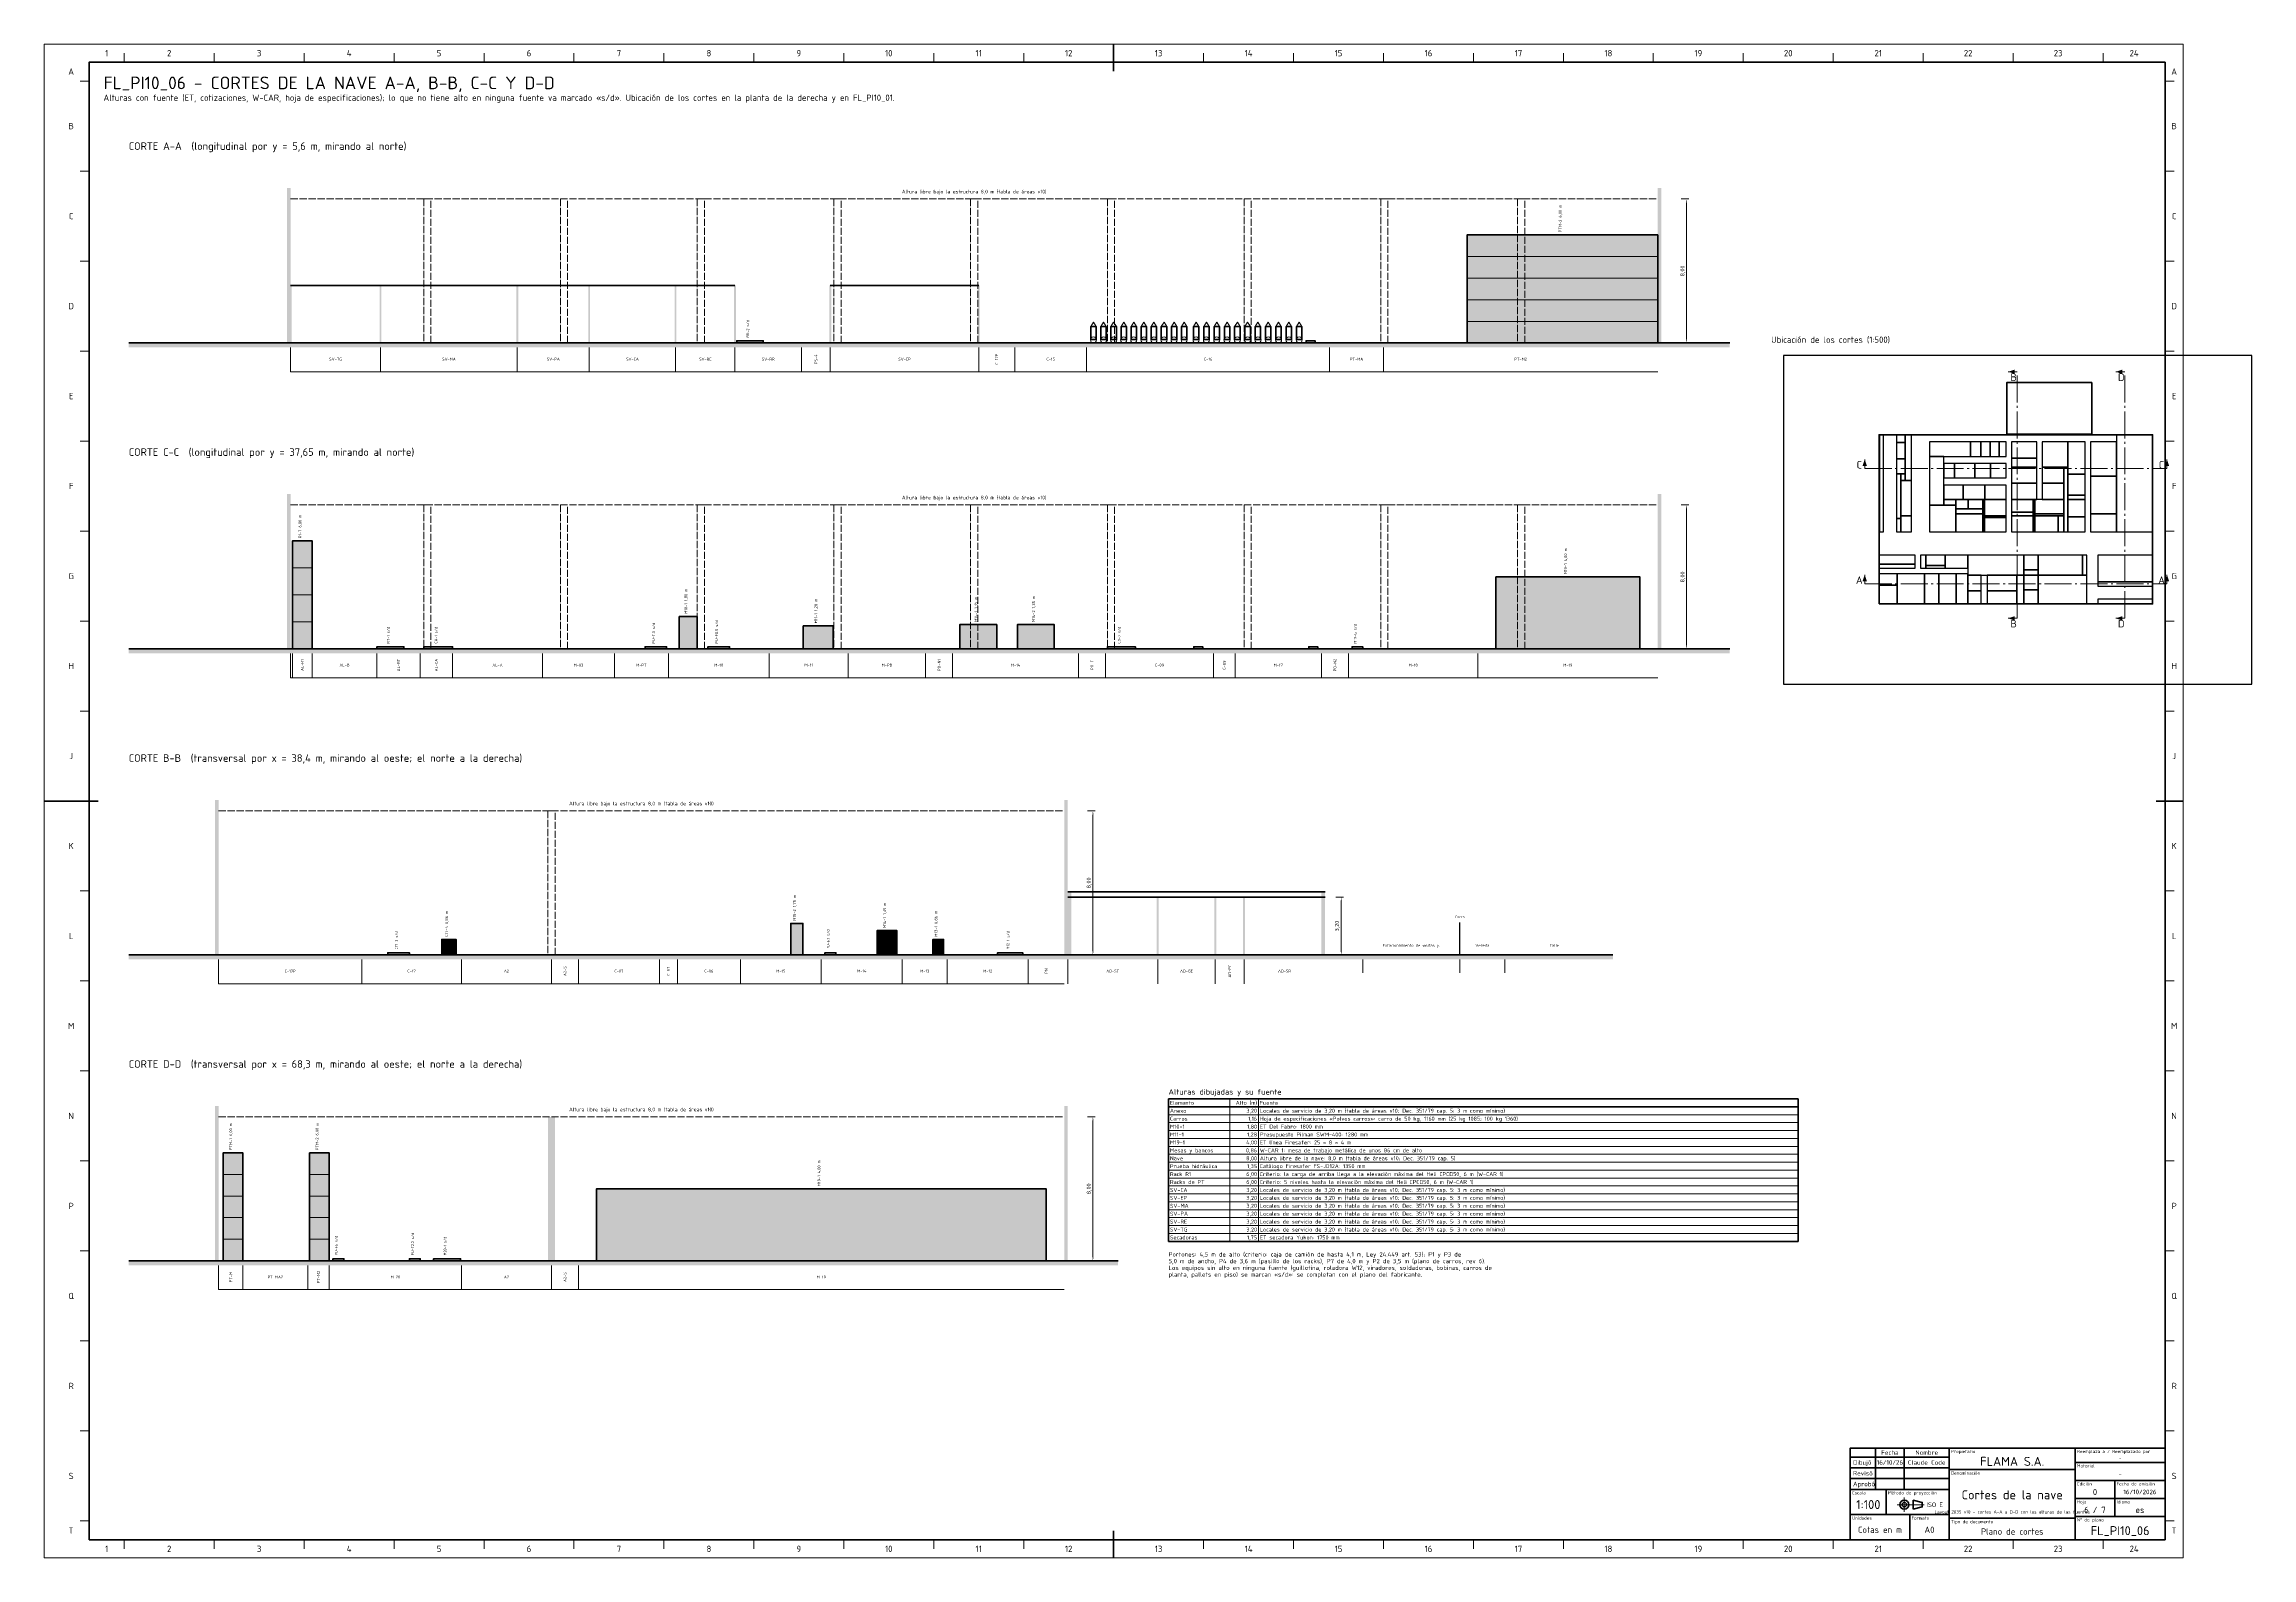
# Model space of a CAD drawing. Header units: millimetres. Extents: x 0 to 1227, y 0 to 841.
import ezdxf
from ezdxf.enums import TextEntityAlignment as Align

# ---------------------------------------------------------------- set-up
doc = ezdxf.new("R2010")
doc.units = ezdxf.units.MM
doc.linetypes.add('IRAM-E-TRAZOS', pattern=[5, 4, -1])
doc.linetypes.add('IRAM-F-TRAZO-PUNTO', pattern=[20, 15, -2, 1, -2])
for name, color, linetype, lineweight in [('01-VISIBLE', 7, 'CONTINUOUS', 70), ('03-EJE', 1, 'IRAM-F-TRAZO-PUNTO', 18), ('06-TEXTO', 7, 'CONTINUOUS', 25), ('07-RECUADRO', 7, 'CONTINUOUS', 70), ('08-FINA', 5, 'CONTINUOUS', 18), ('10-ROTULO', 7, 'CONTINUOUS', 35), ('11-TEXTO-ROTULO', 7, 'CONTINUOUS', 25), ('A-COLUMNA', 7, 'CONTINUOUS', 50), ('A-COTA', 7, 'CONTINUOUS', 18), ('A-EJE', 1, 'IRAM-F-TRAZO-PUNTO', 18), ('A-EQUIPO-FINO', 8, 'CONTINUOUS', 13), ('A-EQUIPO-OCULTO', 8, 'IRAM-E-TRAZOS', 13), ('A-EQUIPO-RELLENO', 9, 'CONTINUOUS', 13), ('A-EXTERIOR', 8, 'CONTINUOUS', 25), ('A-MURO', 7, 'CONTINUOUS', 50), ('A-RELLENO', 9, 'CONTINUOUS', 13), ('A-SECTOR', 1, 'CONTINUOUS', 25), ('A-TABIQUE', 7, 'CONTINUOUS', 50), ('A-TEXTO', 7, 'CONTINUOUS', 18)]:
    doc.layers.add(name, color=color, linetype=linetype, lineweight=lineweight)
doc.layers.add('A-EQUIPO', color=30, linetype='CONTINUOUS', lineweight=35, true_color=0xe67800)
doc.styles.add('ISO3098', font='isocpeur.ttf')
doc.dimstyles.new('FLAMA-IRAM', dxfattribs={"dimtxt": 3.5, "dimasz": 3.5, "dimexe": 2, "dimexo": 1.5, "dimgap": 1, "dimtad": 1, "dimdec": 1, "dimtxsty": 'ISO3098', "dimblk": 'IRAM_FLECHA', "dimblk1": 'IRAM_FLECHA', "dimblk2": 'IRAM_FLECHA', "dimcen": 2.5, "dimclrd": 3, "dimclre": 3, "dimclrt": 3, "dimazin": 3, "dimtfac": 1, "dimtmove": 0, "dimatfit": 3, "dimlwd": 18, "dimlwe": 18})

# ---------------------------------------------------------------- blocks, each defined once
blk = doc.blocks.new('IRAM_FLECHA')
blk.add_solid([(0, 0), (-1, 0.125), (-1, -0.125)])

msp = doc.modelspace()

# ---------------------------------------------------------------- hatches: boundary and pattern name
at = {"layer": 'A-COLUMNA', "true_color": 0x000000}
h = msp.add_hatch(color=7, dxfattribs=at)
h.dxf.hatch_style = 1
h.paths.add_polyline_path([(280, 165), (284, 165), (284, 245), (280, 245)])
at = {"layer": 'A-EQUIPO-RELLENO', "true_color": 0xfff8f0}
h = msp.add_hatch(color=7, dxfattribs=at)
h.dxf.hatch_style = 1
h.paths.add_polyline_path([(791, 675), (897, 675), (897, 735), (791, 735)])
h = msp.add_hatch(color=7, dxfattribs=at)
h.dxf.hatch_style = 1
h.paths.add_polyline_path([(138, 505), (149, 505), (149, 565), (138, 565)])
h = msp.add_hatch(color=7, dxfattribs=at)
h.dxf.hatch_style = 1
h.paths.add_polyline_path([(807, 505), (887, 505), (887, 545), (807, 545)])
h = msp.add_hatch(color=7, dxfattribs=at)
h.dxf.hatch_style = 1
h.paths.add_polyline_path([(353, 505), (363, 505), (363, 523), (353, 523)])
h = msp.add_hatch(color=7, dxfattribs=at)
h.dxf.hatch_style = 1
h.paths.add_polyline_path([(422, 505), (438.5, 505), (438.5, 517.8), (422, 517.8)])
h = msp.add_hatch(color=7, dxfattribs=at)
h.dxf.hatch_style = 1
h.paths.add_polyline_path([(509, 505), (529.5, 505), (529.5, 518.5), (509, 518.5)])
h = msp.add_hatch(color=7, dxfattribs=at)
h.dxf.hatch_style = 1
h.paths.add_polyline_path([(541, 505), (561.5, 505), (561.5, 518.5), (541, 518.5)])
h = msp.add_hatch(color=7, dxfattribs=at)
h.dxf.hatch_style = 1
h.paths.add_polyline_path([(415, 335), (421.8, 335), (421.8, 352.5), (415, 352.5)])
h = msp.add_hatch(color=7, dxfattribs=at)
h.dxf.hatch_style = 1
h.paths.add_polyline_path([(463, 335), (474, 335), (474, 348.5), (463, 348.5)])
h = msp.add_hatch(color=7, dxfattribs=at)
h.dxf.hatch_style = 1
h.paths.add_polyline_path([(221, 335), (229, 335), (229, 343.6), (221, 343.6)])
h = msp.add_hatch(color=7, dxfattribs=at)
h.dxf.hatch_style = 1
h.paths.add_polyline_path([(494, 335), (500, 335), (500, 343.6), (494, 343.6)])
h = msp.add_hatch(color=7, dxfattribs=at)
h.dxf.hatch_style = 1
h.paths.add_polyline_path([(99.5, 165), (110.5, 165), (110.5, 225), (99.5, 225)])
h = msp.add_hatch(color=7, dxfattribs=at)
h.dxf.hatch_style = 1
h.paths.add_polyline_path([(147.5, 165), (158.5, 165), (158.5, 225), (147.5, 225)])
h = msp.add_hatch(color=7, dxfattribs=at)
h.dxf.hatch_style = 1
h.paths.add_polyline_path([(307, 165), (557, 165), (557, 205), (307, 205)])
at = {"layer": 'A-MURO', "true_color": 0x464646}
h = msp.add_hatch(color=7, dxfattribs=at)
h.dxf.hatch_style = 1
h.paths.add_polyline_path([(137, 675), (135, 675), (135, 761), (137, 761)])
h = msp.add_hatch(color=7, dxfattribs=at)
h.dxf.hatch_style = 1
h.paths.add_polyline_path([(897, 675), (899, 675), (899, 761), (897, 761)])
h = msp.add_hatch(color=7, dxfattribs=at)
h.dxf.hatch_style = 1
h.paths.add_polyline_path([(137, 505), (135, 505), (135, 591), (137, 591)])
h = msp.add_hatch(color=7, dxfattribs=at)
h.dxf.hatch_style = 1
h.paths.add_polyline_path([(897, 505), (899, 505), (899, 591), (897, 591)])
h = msp.add_hatch(color=7, dxfattribs=at)
h.dxf.hatch_style = 1
h.paths.add_polyline_path([(97, 335), (95, 335), (95, 421), (97, 421)])
h = msp.add_hatch(color=7, dxfattribs=at)
h.dxf.hatch_style = 1
h.paths.add_polyline_path([(567, 335), (569, 335), (569, 421), (567, 421)])
h = msp.add_hatch(color=7, dxfattribs=at)
h.dxf.hatch_style = 1
h.paths.add_polyline_path([(569, 335), (571, 335), (571, 370), (569, 370)])
h = msp.add_hatch(color=7, dxfattribs=at)
h.dxf.hatch_style = 1
h.paths.add_polyline_path([(710, 335), (712, 335), (712, 370), (710, 370)])
h = msp.add_hatch(color=7, dxfattribs=at)
h.dxf.hatch_style = 1
h.paths.add_polyline_path([(97, 165), (95, 165), (95, 251), (97, 251)])
h = msp.add_hatch(color=7, dxfattribs=at)
h.dxf.hatch_style = 1
h.paths.add_polyline_path([(567, 165), (569, 165), (569, 251), (567, 251)])
at = {"layer": 'A-RELLENO', "true_color": 0xc8c8c8}
h = msp.add_hatch(color=7, dxfattribs=at)
h.dxf.hatch_style = 1
h.paths.add_polyline_path([(47, 675), (937, 675), (937, 672.5), (47, 672.5)])
h = msp.add_hatch(color=7, dxfattribs=at)
h.dxf.hatch_style = 1
h.paths.add_polyline_path([(47, 505), (937, 505), (937, 502.5), (47, 502.5)])
h = msp.add_hatch(color=7, dxfattribs=at)
h.dxf.hatch_style = 1
h.paths.add_polyline_path([(47, 335), (872, 335), (872, 332.5), (47, 332.5)])
h = msp.add_hatch(color=7, dxfattribs=at)
h.dxf.hatch_style = 1
h.paths.add_polyline_path([(47, 165), (597, 165), (597, 162.5), (47, 162.5)])
at = {"layer": 'A-TABIQUE', "true_color": 0x6e6e6e}
h = msp.add_hatch(color=7, dxfattribs=at)
h.dxf.hatch_style = 1
h.paths.add_polyline_path([(136.5, 675), (137.5, 675), (137.5, 707), (136.5, 707)])
h = msp.add_hatch(color=7, dxfattribs=at)
h.dxf.hatch_style = 1
h.paths.add_polyline_path([(186.5, 675), (187.5, 675), (187.5, 707), (186.5, 707)])
h = msp.add_hatch(color=7, dxfattribs=at)
h.dxf.hatch_style = 1
h.paths.add_polyline_path([(186.5, 675), (187.5, 675), (187.5, 707), (186.5, 707)])
h = msp.add_hatch(color=7, dxfattribs=at)
h.dxf.hatch_style = 1
h.paths.add_polyline_path([(262.5, 675), (263.5, 675), (263.5, 707), (262.5, 707)])
h = msp.add_hatch(color=7, dxfattribs=at)
h.dxf.hatch_style = 1
h.paths.add_polyline_path([(262.5, 675), (263.5, 675), (263.5, 707), (262.5, 707)])
h = msp.add_hatch(color=7, dxfattribs=at)
h.dxf.hatch_style = 1
h.paths.add_polyline_path([(302.5, 675), (303.5, 675), (303.5, 707), (302.5, 707)])
h = msp.add_hatch(color=7, dxfattribs=at)
h.dxf.hatch_style = 1
h.paths.add_polyline_path([(302.5, 675), (303.5, 675), (303.5, 707), (302.5, 707)])
h = msp.add_hatch(color=7, dxfattribs=at)
h.dxf.hatch_style = 1
h.paths.add_polyline_path([(350.5, 675), (351.5, 675), (351.5, 707), (350.5, 707)])
h = msp.add_hatch(color=7, dxfattribs=at)
h.dxf.hatch_style = 1
h.paths.add_polyline_path([(350.5, 675), (351.5, 675), (351.5, 707), (350.5, 707)])
h = msp.add_hatch(color=7, dxfattribs=at)
h.dxf.hatch_style = 1
h.paths.add_polyline_path([(383.5, 675), (384.5, 675), (384.5, 707), (383.5, 707)])
h = msp.add_hatch(color=7, dxfattribs=at)
h.dxf.hatch_style = 1
h.paths.add_polyline_path([(436.5, 675), (437.5, 675), (437.5, 707), (436.5, 707)])
h = msp.add_hatch(color=7, dxfattribs=at)
h.dxf.hatch_style = 1
h.paths.add_polyline_path([(519, 675), (520, 675), (520, 707), (519, 707)])
h = msp.add_hatch(color=7, dxfattribs=at)
h.dxf.hatch_style = 1
h.paths.add_polyline_path([(618.5, 335), (619.5, 335), (619.5, 367), (618.5, 367)])
h = msp.add_hatch(color=7, dxfattribs=at)
h.dxf.hatch_style = 1
h.paths.add_polyline_path([(618.5, 335), (619.5, 335), (619.5, 367), (618.5, 367)])
h = msp.add_hatch(color=7, dxfattribs=at)
h.dxf.hatch_style = 1
h.paths.add_polyline_path([(650.5, 335), (651.5, 335), (651.5, 367), (650.5, 367)])
h = msp.add_hatch(color=7, dxfattribs=at)
h.dxf.hatch_style = 1
h.paths.add_polyline_path([(650.5, 335), (651.5, 335), (651.5, 367), (650.5, 367)])
h = msp.add_hatch(color=7, dxfattribs=at)
h.dxf.hatch_style = 1
h.paths.add_polyline_path([(666.5, 335), (667.5, 335), (667.5, 367), (666.5, 367)])
h = msp.add_hatch(color=7, dxfattribs=at)
h.dxf.hatch_style = 1
h.paths.add_polyline_path([(666.5, 335), (667.5, 335), (667.5, 367), (666.5, 367)])
at = {"layer": 'A-TEXTO', "true_color": 0x000000}
h = msp.add_hatch(color=7, dxfattribs=at)
h.dxf.hatch_style = 1
h.paths.add_polyline_path([(1091.8, 659), (1095.4, 657.8), (1095.4, 660.2)])
h = msp.add_hatch(color=7, dxfattribs=at)
h.dxf.hatch_style = 1
h.paths.add_polyline_path([(1151.6, 659), (1155.2, 657.8), (1155.2, 660.2)])
h = msp.add_hatch(color=7, dxfattribs=at)
h.dxf.hatch_style = 1
h.paths.add_polyline_path([(1012, 610.3), (1010.8, 606.7), (1013.2, 606.7)])
h = msp.add_hatch(color=7, dxfattribs=at)
h.dxf.hatch_style = 1
h.paths.add_polyline_path([(1180, 610.3), (1178.8, 606.7), (1181.2, 606.7)])
h = msp.add_hatch(color=7, dxfattribs=at)
h.dxf.hatch_style = 1
h.paths.add_polyline_path([(1012, 546.2), (1010.8, 542.6), (1013.2, 542.6)])
h = msp.add_hatch(color=7, dxfattribs=at)
h.dxf.hatch_style = 1
h.paths.add_polyline_path([(1180, 546.2), (1178.8, 542.6), (1181.2, 542.6)])
h = msp.add_hatch(color=7, dxfattribs=at)
h.dxf.hatch_style = 1
h.paths.add_polyline_path([(1091.8, 522), (1095.4, 520.8), (1095.4, 523.2)])
h = msp.add_hatch(color=7, dxfattribs=at)
h.dxf.hatch_style = 1
h.paths.add_polyline_path([(1151.6, 522), (1155.2, 520.8), (1155.2, 523.2)])

# ---------------------------------------------------------------- linework, layer by layer
at = {"layer": '01-VISIBLE'}
msp.add_lwpolyline([(1039, 27), (1044, 28.25), (1044, 30.75), (1039, 32)], close=True, dxfattribs=at)
for radius in [2.5, 1.25]:
    msp.add_circle((1034, 29.5), radius, dxfattribs=at)
at = {"layer": '03-EJE'}
for p, q in [((1030, 29.5), (1045.5, 29.5)), ((1034, 25.5), (1034, 33.5))]:
    msp.add_line(p, q, dxfattribs=at)
at = {"layer": '07-RECUADRO'}
for p, q in [((594.5, 841), (594.5, 826)), ((0, 420.5), (30, 420.5)), ((1189, 420.5), (1174, 420.5)), ((594.5, 0), (594.5, 15))]:
    msp.add_line(p, q, dxfattribs=at)
for points in [[(25, 10), (1179, 10), (1179, 831), (25, 831)], [(1004, 10), (1179, 10), (1179, 61), (1004, 61)]]:
    msp.add_lwpolyline(points, close=True, dxfattribs=at)
at = {"layer": '08-FINA'}
for p, q in [((44.5, 831), (44.5, 836)), ((94.5, 831), (94.5, 836)), ((144.5, 831), (144.5, 836)), ((194.5, 831), (194.5, 836)), ((244.5, 831), (244.5, 836)), ((294.5, 831), (294.5, 836)), ((344.5, 831), (344.5, 836)), ((394.5, 831), (394.5, 836)), ((444.5, 831), (444.5, 836)), ((494.5, 831), (494.5, 836)), ((544.5, 831), (544.5, 836)), ((644.5, 831), (644.5, 836)), ((694.5, 831), (694.5, 836)), ((744.5, 831), (744.5, 836)), ((794.5, 831), (794.5, 836)), ((844.5, 831), (844.5, 836)), ((894.5, 831), (894.5, 836)), ((944.5, 831), (944.5, 836)), ((994.5, 831), (994.5, 836)), ((1044.5, 831), (1044.5, 836)), ((1094.5, 831), (1094.5, 836)), ((1144.5, 831), (1144.5, 836)), ((25, 820.5), (20, 820.5)), ((1179, 820.5), (1184, 820.5)), ((25, 770.5), (20, 770.5)), ((1179, 770.5), (1184, 770.5)), ((25, 720.5), (20, 720.5)), ((1179, 720.5), (1184, 720.5)), ((25, 670.5), (20, 670.5)), ((1179, 670.5), (1184, 670.5)), ((25, 620.5), (20, 620.5)), ((1179, 620.5), (1184, 620.5)), ((25, 570.5), (20, 570.5)), ((1179, 570.5), (1184, 570.5)), ((25, 520.5), (20, 520.5)), ((1179, 520.5), (1184, 520.5)), ((25, 470.5), (20, 470.5)), ((1179, 470.5), (1184, 470.5)), ((25, 370.5), (20, 370.5)), ((1179, 370.5), (1184, 370.5)), ((25, 320.5), (20, 320.5)), ((1179, 320.5), (1184, 320.5)), ((25, 270.5), (20, 270.5)), ((1179, 270.5), (1184, 270.5)), ((25, 220.5), (20, 220.5)), ((1179, 220.5), (1184, 220.5)), ((25, 170.5), (20, 170.5)), ((1179, 170.5), (1184, 170.5)), ((25, 120.5), (20, 120.5)), ((1179, 120.5), (1184, 120.5)), ((25, 70.5), (20, 70.5)), ((1179, 70.5), (1184, 70.5)), ((25, 20.5), (20, 20.5)), ((1179, 20.5), (1184, 20.5)), ((44.5, 10), (44.5, 5)), ((94.5, 10), (94.5, 5)), ((144.5, 10), (144.5, 5)), ((194.5, 10), (194.5, 5)), ((244.5, 10), (244.5, 5)), ((294.5, 10), (294.5, 5)), ((344.5, 10), (344.5, 5)), ((394.5, 10), (394.5, 5)), ((444.5, 10), (444.5, 5)), ((494.5, 10), (494.5, 5)), ((544.5, 10), (544.5, 5)), ((644.5, 10), (644.5, 5)), ((694.5, 10), (694.5, 5)), ((744.5, 10), (744.5, 5)), ((794.5, 10), (794.5, 5)), ((844.5, 10), (844.5, 5)), ((894.5, 10), (894.5, 5)), ((944.5, 10), (944.5, 5)), ((994.5, 10), (994.5, 5)), ((1044.5, 10), (1044.5, 5)), ((1094.5, 10), (1094.5, 5)), ((1144.5, 10), (1144.5, 5))]:
    msp.add_line(p, q, dxfattribs=at)
msp.add_lwpolyline([(0, 0), (1189, 0), (1189, 841), (0, 841)], close=True, dxfattribs=at)
at = {"layer": '10-ROTULO'}
for points in [[(1004, 56), (1018, 56), (1018, 61), (1004, 61)], [(1004, 50), (1018, 50), (1018, 56), (1004, 56)], [(1004, 44), (1018, 44), (1018, 50), (1004, 50)], [(1018, 56), (1034, 56), (1034, 61), (1018, 61)], [(1018, 50), (1034, 50), (1034, 56), (1018, 56)], [(1018, 44), (1034, 44), (1034, 50), (1018, 50)], [(1034, 56), (1059, 56), (1059, 61), (1034, 61)], [(1034, 50), (1059, 50), (1059, 56), (1034, 56)], [(1034, 44), (1059, 44), (1059, 50), (1034, 50)], [(1059, 49), (1129, 49), (1129, 61), (1059, 61)], [(1129, 53), (1179, 53), (1179, 61), (1129, 61)], [(1129, 43), (1179, 43), (1179, 53), (1129, 53)], [(1004, 38), (1018, 38), (1018, 44), (1004, 44)], [(1004, 24), (1024, 24), (1024, 38), (1004, 38)], [(1018, 38), (1034, 38), (1034, 44), (1018, 44)], [(1024, 24), (1059, 24), (1059, 38), (1024, 38)], [(1034, 38), (1059, 38), (1059, 44), (1034, 44)], [(1059, 22), (1129, 22), (1129, 49), (1059, 49)], [(1129, 33), (1151, 33), (1151, 43), (1129, 43)], [(1151, 33), (1179, 33), (1179, 43), (1151, 43)], [(1129, 23), (1151, 23), (1151, 33), (1129, 33)], [(1151, 23), (1179, 23), (1179, 33), (1151, 33)], [(1004, 10), (1037, 10), (1037, 24), (1004, 24)], [(1037, 10), (1059, 10), (1059, 24), (1037, 24)], [(1059, 10), (1129, 10), (1129, 22), (1059, 22)], [(1129, 10), (1179, 10), (1179, 23), (1129, 23)]]:
    msp.add_lwpolyline(points, close=True, dxfattribs=at)
at = {"layer": 'A-COTA'}
for p, q in [((137, 672.5), (137, 659)), ((187, 672.5), (187, 659)), ((263, 672.5), (263, 659)), ((303, 672.5), (303, 659)), ((351, 672.5), (351, 659)), ((384, 672.5), (384, 659)), ((421, 672.5), (421, 659)), ((437, 672.5), (437, 659)), ((519.5, 672.5), (519.5, 659)), ((539.5, 672.5), (539.5, 659)), ((579.5, 672.5), (579.5, 659)), ((714.5, 672.5), (714.5, 659)), ((744.5, 672.5), (744.5, 659)), ((137, 659), (897, 659)), ((137, 502.5), (137, 489)), ((138, 502.5), (138, 489)), ((149, 502.5), (149, 489)), ((185, 502.5), (185, 489)), ((209, 502.5), (209, 489)), ((227, 502.5), (227, 489)), ((277, 502.5), (277, 489)), ((317, 502.5), (317, 489)), ((347, 502.5), (347, 489)), ((403, 502.5), (403, 489)), ((447, 502.5), (447, 489)), ((490, 502.5), (490, 489)), ((505, 502.5), (505, 489)), ((575, 502.5), (575, 489)), ((590, 502.5), (590, 489)), ((650, 502.5), (650, 489)), ((662, 502.5), (662, 489)), ((710, 502.5), (710, 489)), ((725, 502.5), (725, 489)), ((797, 502.5), (797, 489)), ((137, 489), (897, 489)), ((97, 332.5), (97, 319)), ((176.5, 332.5), (176.5, 319)), ((232, 332.5), (232, 319)), ((282, 332.5), (282, 319)), ((297, 332.5), (297, 319)), ((342, 332.5), (342, 319)), ((352, 332.5), (352, 319)), ((387, 332.5), (387, 319)), ((432, 332.5), (432, 319)), ((477, 332.5), (477, 319)), ((502, 332.5), (502, 319)), ((547, 332.5), (547, 319)), ((569, 332.5), (569, 319)), ((619, 332.5), (619, 319)), ((651, 332.5), (651, 319)), ((667, 332.5), (667, 319)), ((733, 332.5), (733, 325)), ((787, 332.5), (787, 325)), ((812, 332.5), (812, 325)), ((97, 319), (567, 319)), ((97, 162.5), (97, 149)), ((110.5, 162.5), (110.5, 149)), ((146.5, 162.5), (146.5, 149)), ((158.5, 162.5), (158.5, 149)), ((232, 162.5), (232, 149)), ((282, 162.5), (282, 149)), ((297, 162.5), (297, 149)), ((97, 149), (567, 149))]:
    msp.add_line(p, q, dxfattribs=at)
at = {"layer": 'A-COTA', "lineweight": 35}
msp.add_line((625, 250.6), (975, 250.6), dxfattribs=at)
at = {"layer": 'A-COTA', "lineweight": 13}
for p, q in [((625, 246.2), (975, 246.2)), ((659, 255), (659, 175.8)), ((675, 255), (675, 175.8)), ((625, 241.8), (975, 241.8)), ((625, 237.4), (975, 237.4)), ((625, 233), (975, 233)), ((625, 228.6), (975, 228.6)), ((625, 224.2), (975, 224.2)), ((625, 219.8), (975, 219.8)), ((625, 215.4), (975, 215.4)), ((625, 211), (975, 211)), ((625, 206.6), (975, 206.6)), ((625, 202.2), (975, 202.2)), ((625, 197.8), (975, 197.8)), ((625, 193.4), (975, 193.4)), ((625, 189), (975, 189)), ((625, 184.6), (975, 184.6)), ((625, 180.2), (975, 180.2))]:
    msp.add_line(p, q, dxfattribs=at)
at = {"layer": 'A-COTA', "lineweight": 35}
msp.add_lwpolyline([(625, 255), (975, 255), (975, 175.8), (625, 175.8)], close=True, dxfattribs=at)
at = {"layer": 'A-EJE'}
for p, q in [((1096.8, 522), (1096.8, 659)), ((1156.6, 522), (1156.6, 659)), ((1012, 605.3), (1180, 605.3)), ((1012, 541.2), (1180, 541.2))]:
    msp.add_line(p, q, dxfattribs=at)
at = {"layer": 'A-EQUIPO'}
for points in [[(791, 675), (897, 675), (897, 735), (791, 735)], [(385, 675), (399.7, 675), (399.7, 676.2), (385, 676.2)], [(581.8, 677), (584.8, 677), (584.8, 684.1), (581.8, 684.1)], [(587.4, 677), (590.4, 677), (590.4, 684.1), (587.4, 684.1)], [(593, 677), (596, 677), (596, 684.1), (593, 684.1)], [(598.6, 677), (601.6, 677), (601.6, 684.1), (598.6, 684.1)], [(604.2, 677), (607.2, 677), (607.2, 684.1), (604.2, 684.1)], [(609.8, 677), (612.8, 677), (612.8, 684.1), (609.8, 684.1)], [(615.4, 677), (618.4, 677), (618.4, 684.1), (615.4, 684.1)], [(621, 677), (624, 677), (624, 684.1), (621, 684.1)], [(626.6, 677), (629.6, 677), (629.6, 684.1), (626.6, 684.1)], [(632.2, 677), (635.2, 677), (635.2, 684.1), (632.2, 684.1)], [(638.864, 677), (641.864, 677), (641.864, 684.1), (638.864, 684.1)], [(644.591, 677), (647.591, 677), (647.591, 684.1), (644.591, 684.1)], [(650.318, 677), (653.318, 677), (653.318, 684.1), (650.318, 684.1)], [(656.045, 677), (659.045, 677), (659.045, 684.1), (656.045, 684.1)], [(661.773, 677), (664.773, 677), (664.773, 684.1), (661.773, 684.1)], [(667.5, 677), (670.5, 677), (670.5, 684.1), (667.5, 684.1)], [(673.227, 677), (676.227, 677), (676.227, 684.1), (673.227, 684.1)], [(678.955, 677), (681.955, 677), (681.955, 684.1), (678.955, 684.1)], [(684.682, 677), (687.682, 677), (687.682, 684.1), (684.682, 684.1)], [(690.409, 677), (693.409, 677), (693.409, 684.1), (690.409, 684.1)], [(696.136, 677), (699.136, 677), (699.136, 684.1), (696.136, 684.1)], [(701.5, 675), (706.5, 675), (706.5, 676.2), (701.5, 676.2)], [(138, 505), (149, 505), (149, 565), (138, 565)], [(807, 505), (887, 505), (887, 545), (807, 545)], [(353, 505), (363, 505), (363, 523), (353, 523)], [(422, 505), (438.5, 505), (438.5, 517.8), (422, 517.8)], [(509, 505), (529.5, 505), (529.5, 518.5), (509, 518.5)], [(541, 505), (561.5, 505), (561.5, 518.5), (541, 518.5)], [(185, 505), (200, 505), (200, 506.2), (185, 506.2)], [(211, 505), (227, 505), (227, 506.2), (211, 506.2)], [(334, 505), (346, 505), (346, 506.2), (334, 506.2)], [(369, 505), (381, 505), (381, 506.2), (369, 506.2)], [(591, 505), (606.6, 505), (606.6, 506.2), (591, 506.2)], [(639, 505), (644, 505), (644, 506.2), (639, 506.2)], [(703, 505), (708, 505), (708, 506.2), (703, 506.2)], [(727, 505), (733, 505), (733, 506.2), (727, 506.2)], [(415, 335), (421.8, 335), (421.8, 352.5), (415, 352.5)], [(463, 335), (474, 335), (474, 348.5), (463, 348.5)], [(191, 335), (203, 335), (203, 336.2), (191, 336.2)], [(221, 335), (229, 335), (229, 343.6), (221, 343.6)], [(434, 335), (440.1, 335), (440.1, 336.2), (434, 336.2)], [(494, 335), (500, 335), (500, 343.6), (494, 343.6)], [(530, 335), (544, 335), (544, 336.2), (530, 336.2)], [(99.5, 165), (110.5, 165), (110.5, 225), (99.5, 225)], [(147.5, 165), (158.5, 165), (158.5, 225), (147.5, 225)], [(307, 165), (557, 165), (557, 205), (307, 205)], [(160.5, 165), (166.6, 165), (166.6, 166.2), (160.5, 166.2)], [(203, 165), (209.1, 165), (209.1, 166.2), (203, 166.2)], [(216.5, 165), (231.5, 165), (231.5, 166.2), (216.5, 166.2)]]:
    msp.add_lwpolyline(points, close=True, dxfattribs=at)
at = {"layer": 'A-EQUIPO-FINO'}
for p, q in [((791, 723), (897, 723)), ((791, 711), (897, 711)), ((791, 699), (897, 699)), ((581.8, 684.1), (583.3, 686.6)), ((584.8, 684.1), (583.3, 686.6)), ((587.4, 684.1), (588.9, 686.6)), ((590.4, 684.1), (588.9, 686.6)), ((593, 684.1), (594.5, 686.6)), ((596, 684.1), (594.5, 686.6)), ((598.6, 684.1), (600.1, 686.6)), ((601.6, 684.1), (600.1, 686.6)), ((604.2, 684.1), (605.7, 686.6)), ((607.2, 684.1), (605.7, 686.6)), ((609.8, 684.1), (611.3, 686.6)), ((612.8, 684.1), (611.3, 686.6)), ((615.4, 684.1), (616.9, 686.6)), ((618.4, 684.1), (616.9, 686.6)), ((621, 684.1), (622.5, 686.6)), ((624, 684.1), (622.5, 686.6)), ((626.6, 684.1), (628.1, 686.6)), ((629.6, 684.1), (628.1, 686.6)), ((632.2, 684.1), (633.7, 686.6)), ((635.2, 684.1), (633.7, 686.6)), ((638.864, 684.1), (640.364, 686.6)), ((641.864, 684.1), (640.364, 686.6)), ((644.591, 684.1), (646.091, 686.6)), ((647.591, 684.1), (646.091, 686.6)), ((650.318, 684.1), (651.818, 686.6)), ((653.318, 684.1), (651.818, 686.6)), ((656.045, 684.1), (657.545, 686.6)), ((659.045, 684.1), (657.545, 686.6)), ((661.773, 684.1), (663.273, 686.6)), ((664.773, 684.1), (663.273, 686.6)), ((667.5, 684.1), (669, 686.6)), ((670.5, 684.1), (669, 686.6)), ((673.227, 684.1), (674.727, 686.6)), ((676.227, 684.1), (674.727, 686.6)), ((678.955, 684.1), (680.455, 686.6)), ((681.955, 684.1), (680.455, 686.6)), ((684.682, 684.1), (686.182, 686.6)), ((687.682, 684.1), (686.182, 686.6)), ((690.409, 684.1), (691.909, 686.6)), ((693.409, 684.1), (691.909, 686.6)), ((696.136, 684.1), (697.636, 686.6)), ((699.136, 684.1), (697.636, 686.6)), ((791, 687), (897, 687)), ((138, 550), (149, 550)), ((138, 535), (149, 535)), ((138, 520), (149, 520)), ((99.5, 213), (110.5, 213)), ((147.5, 213), (158.5, 213)), ((99.5, 201), (110.5, 201)), ((147.5, 201), (158.5, 201)), ((99.5, 189), (110.5, 189)), ((147.5, 189), (158.5, 189)), ((99.5, 177), (110.5, 177)), ((147.5, 177), (158.5, 177))]:
    msp.add_line(p, q, dxfattribs=at)
for centre in [(583.3, 676.7), (588.9, 676.7), (594.5, 676.7), (600.1, 676.7), (605.7, 676.7), (611.3, 676.7), (616.9, 676.7), (622.5, 676.7), (628.1, 676.7), (633.7, 676.7), (640.364, 676.7), (646.091, 676.7), (651.818, 676.7), (657.545, 676.7), (663.273, 676.7), (669, 676.7), (674.727, 676.7), (680.455, 676.7), (686.182, 676.7), (691.909, 676.7), (697.636, 676.7)]:
    msp.add_circle(centre, 1.7, dxfattribs=at)
at = {"layer": 'A-EQUIPO-OCULTO'}
for p, q in [((137, 755), (897, 755)), ((137, 585), (897, 585)), ((97, 415), (567, 415)), ((97, 245), (567, 245))]:
    msp.add_line(p, q, dxfattribs=at)
for points in [[(211, 675), (215, 675), (215, 755), (211, 755)], [(287, 675), (291, 675), (291, 755), (287, 755)], [(363, 675), (367, 675), (367, 755), (363, 755)], [(439, 675), (443, 675), (443, 755), (439, 755)], [(515, 675), (519, 675), (519, 755), (515, 755)], [(591, 675), (595, 675), (595, 755), (591, 755)], [(667, 675), (671, 675), (671, 755), (667, 755)], [(743, 675), (747, 675), (747, 755), (743, 755)], [(819, 675), (823, 675), (823, 755), (819, 755)], [(211, 505), (215, 505), (215, 585), (211, 585)], [(287, 505), (291, 505), (291, 585), (287, 585)], [(363, 505), (367, 505), (367, 585), (363, 585)], [(439, 505), (443, 505), (443, 585), (439, 585)], [(515, 505), (519, 505), (519, 585), (515, 585)], [(591, 505), (595, 505), (595, 585), (591, 585)], [(667, 505), (671, 505), (671, 585), (667, 585)], [(743, 505), (747, 505), (747, 585), (743, 585)], [(819, 505), (823, 505), (823, 585), (819, 585)], [(280, 335), (284, 335), (284, 415), (280, 415)]]:
    msp.add_lwpolyline(points, close=True, dxfattribs=at)
at = {"layer": 'A-EXTERIOR'}
msp.add_line((787, 335), (787, 353), dxfattribs=at)
msp.add_lwpolyline([(966.8, 485.4), (1227.2, 485.4), (1227.2, 668), (966.8, 668)], close=True, dxfattribs=at)
at = {"layer": 'A-MURO'}
for p, q in [((47, 675), (937, 675)), ((47, 505), (937, 505)), ((47, 335), (872, 335)), ((47, 165), (597, 165))]:
    msp.add_line(p, q, dxfattribs=at)
for points in [[(1091, 624.4), (1138.2, 624.4), (1138.2, 653), (1091, 653)], [(1020, 530), (1172, 530), (1172, 624), (1020, 624)]]:
    msp.add_lwpolyline(points, close=True, dxfattribs=at)
at = {"layer": 'A-SECTOR'}
for points in [[(1020, 570), (1020.2, 570), (1020.2, 624), (1020, 624)], [(1020.2, 570), (1022.4, 570), (1022.4, 624), (1020.2, 624)], [(1029.6, 619.6), (1034.4, 619.6), (1034.4, 624), (1029.6, 624)], [(1029.6, 610.6), (1034.4, 610.6), (1034.4, 619.6), (1029.6, 619.6)], [(1034.4, 598.6), (1038, 598.6), (1038, 624), (1034.4, 624)], [(1048, 612), (1070.8, 612), (1070.8, 620), (1048, 620)], [(1070.8, 612), (1076.6, 612), (1076.6, 620), (1070.8, 620)], [(1076.6, 612), (1081.8, 612), (1081.8, 620), (1076.6, 620)], [(1081.8, 612), (1086.8, 612), (1086.8, 620), (1081.8, 620)], [(1086.8, 612), (1090.6, 612), (1090.6, 620), (1086.8, 620)], [(1093.6, 611), (1107.6, 611), (1107.6, 620), (1093.6, 620)], [(1110.6, 606), (1125, 606), (1125, 620), (1110.6, 620)], [(1125, 602), (1134.6, 602), (1134.6, 620), (1125, 620)], [(1137.6, 601), (1152, 601), (1152, 620), (1137.6, 620)], [(1152, 570), (1172, 570), (1172, 624), (1152, 624)], [(1029.6, 602.3), (1034.4, 602.3), (1034.4, 610.6), (1029.6, 610.6)], [(1029.6, 577.4), (1032, 577.4), (1032, 602.3), (1029.6, 602.3)], [(1032, 598.6), (1034.4, 598.6), (1034.4, 602.3), (1032, 602.3)], [(1048, 584.8), (1056, 584.8), (1056, 612), (1048, 612)], [(1056, 600), (1062, 600), (1062, 608), (1056, 608)], [(1062, 600), (1073.2, 600), (1073.2, 608), (1062, 608)], [(1073.2, 600), (1082, 600), (1082, 608), (1073.2, 608)], [(1082, 600), (1090.6, 600), (1090.6, 608), (1082, 608)], [(1093.6, 606), (1107.6, 606), (1107.6, 611), (1093.6, 611)], [(1093.6, 597), (1107.6, 597), (1107.6, 606), (1093.6, 606)], [(1110.6, 597), (1122.6, 597), (1122.6, 606), (1110.6, 606)], [(1122.6, 570), (1125, 570), (1125, 606), (1122.6, 606)], [(1125, 590.4), (1134.6, 590.4), (1134.6, 602), (1125, 602)], [(1032, 579), (1038, 579), (1038, 598.6), (1032, 598.6)], [(1056, 588), (1066.8, 588), (1066.8, 596), (1056, 596)], [(1066.8, 588), (1078.8, 588), (1078.8, 596), (1066.8, 596)], [(1078.8, 588), (1090.6, 588), (1090.6, 596), (1078.8, 596)], [(1093.6, 588), (1107.6, 588), (1107.6, 597), (1093.6, 597)], [(1110.6, 588), (1122.6, 588), (1122.6, 597), (1110.6, 597)], [(1125, 588), (1134.6, 588), (1134.6, 590.4), (1125, 590.4)], [(1137.6, 580), (1152, 580), (1152, 601), (1137.6, 601)], [(1029.6, 570), (1032, 570), (1032, 577.4), (1029.6, 577.4)], [(1032, 570), (1038, 570), (1038, 579), (1032, 579)], [(1048, 570), (1062.6, 570), (1062.6, 584.8), (1048, 584.8)], [(1056, 584.8), (1062.6, 584.8), (1062.6, 588), (1056, 588)], [(1062.6, 582.8), (1069.6, 582.8), (1069.6, 588), (1062.6, 588)], [(1062.6, 580), (1077.6, 580), (1077.6, 582.8), (1062.6, 582.8)], [(1062.6, 570), (1077.6, 570), (1077.6, 580), (1062.6, 580)], [(1069.6, 582.8), (1077.6, 582.8), (1077.6, 588), (1069.6, 588)], [(1077.6, 570), (1078.6, 570), (1078.6, 588), (1077.6, 588)], [(1078.6, 579), (1090.6, 579), (1090.6, 588), (1078.6, 588)], [(1078.6, 578), (1090.6, 578), (1090.6, 579), (1078.6, 579)], [(1078.6, 570), (1090.6, 570), (1090.6, 578), (1078.6, 578)], [(1093.6, 581), (1105.6, 581), (1105.6, 588), (1093.6, 588)], [(1093.6, 579), (1105.6, 579), (1105.6, 581), (1093.6, 581)], [(1093.6, 570), (1105.6, 570), (1105.6, 579), (1093.6, 579)], [(1105.6, 570), (1106.6, 570), (1106.6, 588), (1105.6, 588)], [(1106.6, 580), (1122.6, 580), (1122.6, 588), (1106.6, 588)], [(1106.6, 579), (1122.6, 579), (1122.6, 580), (1106.6, 580)], [(1106.6, 570), (1119.6, 570), (1119.6, 579), (1106.6, 579)], [(1119.6, 570), (1122.6, 570), (1122.6, 579), (1119.6, 579)], [(1125, 578.4), (1134.6, 578.4), (1134.6, 588), (1125, 588)], [(1125, 570), (1134.6, 570), (1134.6, 578.4), (1125, 578.4)], [(1137.6, 570), (1152, 570), (1152, 580), (1137.6, 580)], [(1020, 552), (1040, 552), (1040, 557), (1020, 557)], [(1043, 549.8), (1046, 549.8), (1046, 557), (1043, 557)], [(1046, 551.4), (1056.8, 551.4), (1056.8, 557), (1046, 557)], [(1056.8, 549.8), (1069.4, 549.8), (1069.4, 557), (1056.8, 557)], [(1069.4, 545.9), (1100.5, 545.9), (1100.5, 557), (1069.4, 557)], [(1100.5, 549), (1108.5, 549), (1108.5, 557), (1100.5, 557)], [(1108.5, 545.9), (1133.1, 545.9), (1133.1, 557), (1108.5, 557)], [(1133.1, 545.9), (1135.5, 545.9), (1135.5, 557), (1133.1, 557)], [(1141.5, 542.3), (1172, 542.3), (1172, 557), (1141.5, 557)], [(1020, 549.8), (1040, 549.8), (1040, 552), (1020, 552)], [(1020, 540.4), (1030, 540.4), (1030, 546.8), (1020, 546.8)], [(1020, 530), (1030, 530), (1030, 540.4), (1020, 540.4)], [(1030, 530), (1045.2, 530), (1045.2, 546.8), (1030, 546.8)], [(1045.2, 530), (1053.2, 530), (1053.2, 546.8), (1045.2, 546.8)], [(1046, 549.8), (1056.8, 549.8), (1056.8, 551.4), (1046, 551.4)], [(1053.2, 530), (1062.8, 530), (1062.8, 546.8), (1053.2, 546.8)], [(1062.8, 530), (1069.4, 530), (1069.4, 546.8), (1062.8, 546.8)], [(1069.4, 537.2), (1076.8, 537.2), (1076.8, 545.9), (1069.4, 545.9)], [(1080, 537.2), (1096.5, 537.2), (1096.5, 545.9), (1080, 545.9)], [(1096.5, 530), (1100.5, 530), (1100.5, 545.9), (1096.5, 545.9)], [(1100.5, 545.9), (1108.5, 545.9), (1108.5, 549), (1100.5, 549)], [(1100.5, 537.9), (1108.5, 537.9), (1108.5, 545.9), (1100.5, 545.9)], [(1108.5, 530), (1135.5, 530), (1135.5, 545.9), (1108.5, 545.9)], [(1141.5, 539.9), (1172, 539.9), (1172, 542.3), (1141.5, 542.3)], [(1069.4, 530), (1076.8, 530), (1076.8, 537.2), (1069.4, 537.2)], [(1080, 530), (1096.5, 530), (1096.5, 537.2), (1080, 537.2)], [(1100.5, 530), (1108.5, 530), (1108.5, 537.9), (1100.5, 537.9)], [(1141.5, 530), (1172, 530), (1172, 532.7), (1141.5, 532.7)]]:
    msp.add_lwpolyline(points, close=True, dxfattribs=at)
at = {"layer": 'A-TABIQUE'}
for p, q in [((137, 707), (187, 707)), ((187, 707), (263, 707)), ((263, 707), (303, 707)), ((303, 707), (351, 707)), ((351, 707), (384, 707)), ((437, 707), (519.5, 707)), ((569, 370), (712, 370)), ((569, 367), (712, 367))]:
    msp.add_line(p, q, dxfattribs=at)
at = {"layer": 'A-TEXTO'}
for p, q in [((1096.8, 659), (1091.8, 659)), ((1156.6, 659), (1151.6, 659)), ((1012, 605.3), (1012, 610.3)), ((1180, 605.3), (1180, 610.3)), ((1012, 541.2), (1012, 546.2)), ((1180, 541.2), (1180, 546.2)), ((1096.8, 522), (1091.8, 522)), ((1156.6, 522), (1151.6, 522))]:
    msp.add_line(p, q, dxfattribs=at)

# ---------------------------------------------------------------- texts
at = {"layer": '06-TEXTO', "style": 'ISO3098'}
for s, p in [('1', (34.75, 836)), ('2', (69.5, 836)), ('3', (119.5, 836)), ('4', (169.5, 836)), ('5', (219.5, 836)), ('6', (269.5, 836)), ('7', (319.5, 836)), ('8', (369.5, 836)), ('9', (419.5, 836)), ('10', (469.5, 836)), ('11', (519.5, 836)), ('12', (569.5, 836)), ('13', (619.5, 836)), ('14', (669.5, 836)), ('15', (719.5, 836)), ('16', (769.5, 836)), ('17', (819.5, 836)), ('18', (869.5, 836)), ('19', (919.5, 836)), ('20', (969.5, 836)), ('21', (1019.5, 836)), ('22', (1069.5, 836)), ('23', (1119.5, 836)), ('24', (1161.75, 836)), ('A', (15, 825.75)), ('A', (1184, 825.75)), ('B', (15, 795.5)), ('B', (1184, 795.5)), ('C', (15, 745.5)), ('C', (1184, 745.5)), ('D', (15, 695.5)), ('D', (1184, 695.5)), ('E', (15, 645.5)), ('E', (1184, 645.5)), ('F', (15, 595.5)), ('F', (1184, 595.5)), ('G', (15, 545.5)), ('G', (1184, 545.5)), ('H', (15, 495.5)), ('H', (1184, 495.5)), ('J', (15, 445.5)), ('J', (1184, 445.5)), ('K', (15, 395.5)), ('K', (1184, 395.5)), ('L', (15, 345.5)), ('L', (1184, 345.5)), ('M', (15, 295.5)), ('M', (1184, 295.5)), ('N', (15, 245.5)), ('N', (1184, 245.5)), ('P', (15, 195.5)), ('P', (1184, 195.5)), ('Q', (15, 145.5)), ('Q', (1184, 145.5)), ('R', (15, 95.5)), ('R', (1184, 95.5)), ('S', (15, 45.5)), ('S', (1184, 45.5)), ('T', (15, 15.25)), ('T', (1184, 15.25)), ('1', (34.75, 5)), ('2', (69.5, 5)), ('3', (119.5, 5)), ('4', (169.5, 5)), ('5', (219.5, 5)), ('6', (269.5, 5)), ('7', (319.5, 5)), ('8', (369.5, 5)), ('9', (419.5, 5)), ('10', (469.5, 5)), ('11', (519.5, 5)), ('12', (569.5, 5)), ('13', (619.5, 5)), ('14', (669.5, 5)), ('15', (719.5, 5)), ('16', (769.5, 5)), ('17', (819.5, 5)), ('18', (869.5, 5)), ('19', (919.5, 5)), ('20', (969.5, 5)), ('21', (1019.5, 5)), ('22', (1069.5, 5)), ('23', (1119.5, 5)), ('24', (1161.75, 5))]:
    msp.add_text(s, height=3.5, dxfattribs=at).set_placement(p, align=Align.MIDDLE_CENTER)
at = {"layer": '11-TEXTO-ROTULO', "style": 'ISO3098'}
for s, p in [('Dibujó', (1005.5, 53)), ('Aprobó', (1005.5, 41)), ('Revisó', (1005.5, 47))]:
    msp.add_text(s, height=2.5, dxfattribs=at).set_placement(p, align=Align.MIDDLE_LEFT)
for s, height, p in [('16/10/26', 2.5, (1026, 53)), ('Fecha', 2.5, (1026, 58.5)), ('Claude Code', 2.5, (1046.5, 53)), ('Nombre', 2.5, (1046.5, 58.5)), ('FLAMA S.A.', 5, (1094, 53.6)), ('-', 1.8, (1154, 55.6)), ('Cortes de la nave', 5, (1094, 35)), ('0', 3.5, (1140, 36.6)), ('-', 2.5, (1154, 46.6)), ('16/10/2026', 2.5, (1165, 36.6)), ('1:100', 5, (1014, 29.6)), ('Layout 2035 v10 - cortes A-A a D-D con las alturas de las fuentes', 1.8, (1094, 25.5)), ('6 / 7', 3.5, (1140, 26.6)), ('es', 3.5, (1165, 26.6)), ('Cotas en m', 3.5, (1020.5, 15.6)), ('A0', 3.5, (1048, 15.6)), ('Plano de cortes', 3.5, (1094, 14.6)), ('FL_PI10_06', 5, (1154, 15.1))]:
    msp.add_text(s, height=height, dxfattribs=at).set_placement(p, align=Align.MIDDLE_CENTER)
for s, p in [('Propietario', (1060, 60)), ('Reemplaza a / Reemplazado por', (1130, 60)), ('Material', (1130, 52)), ('Escala', (1005, 37)), ('Método de proyección', (1025, 37)), ('Denominación', (1060, 48)), ('Edición', (1130, 42)), ('Fecha de emisión', (1152, 42)), ('Hoja', (1130, 32)), ('Idioma', (1152, 32)), ('Unidades', (1005, 23)), ('Formato', (1038, 23)), ('Tipo de documento', (1060, 21)), ('N° de plano', (1130, 22))]:
    msp.add_text(s, height=1.8, dxfattribs=at).set_placement(p, align=Align.TOP_LEFT)
msp.add_text('ISO E', height=2.5, dxfattribs=at).set_placement((1055.5, 29.5), align=Align.MIDDLE_RIGHT)
at = {"layer": 'A-TEXTO', "style": 'ISO3098'}
for s, height, p in [('FL_PI10_06 - CORTES DE LA NAVE A-A, B-B, C-C Y D-D', 7, (33, 823)), ('Alturas con fuente (ET, cotizaciones, W-CAR, hoja de especificaciones); lo que no tiene alto en ninguna fuente va marcado «s/d». Ubicación de los cortes en la planta de la derecha y en FL_PI10_01.', 3.5, (33, 813)), ('5,0 m de ancho, P4 de 3,6 m (pasillo de los racks), P7 de 4,0 m y P2 de 3,5 m (plano de carros, rev 6).', 2.4, (625, 166.08)), ('Portones: 4,5 m de alto (criterio: caja de camión de hasta 4,1 m, Ley 24.449 art. 53); P1 y P3 de', 2.4, (625, 169.8)), ('Los equipos sin alto en ninguna fuente (guillotina, roladora W12, viradores, soldadoras, bobinas, carros de', 2.4, (625, 162.36)), ('planta, pallets en piso) se marcan «s/d»: se completan con el plano del fabricante.', 2.4, (625, 158.64))]:
    msp.add_text(s, height=height, dxfattribs=at).set_placement(p, align=Align.TOP_LEFT)
for s, height, p in [('CORTE A-A  (longitudinal por y = 5,6 m, mirando al norte)', 4.2, (47, 781)), ('Ubicación de los cortes (1:500)', 3.5, (960, 674)), ('CORTE C-C  (longitudinal por y = 37,65 m, mirando al norte)', 4.2, (47, 611)), ('CORTE B-B  (transversal por x = 38,4 m, mirando al oeste; el norte a la derecha)', 4.2, (47, 441)), ('CORTE D-D  (transversal por x = 68,3 m, mirando al oeste; el norte a la derecha)', 4.2, (47, 271)), ('Alturas dibujadas y su fuente', 3, (625, 256.5))]:
    msp.add_text(s, height=height, dxfattribs=at).set_placement(p, align=Align.BOTTOM_LEFT)
for s, height, p in [('Altura libre bajo la estructura 8,0 m (tabla de áreas v10)', 2, (517, 757.5)), ('Altura libre bajo la estructura 8,0 m (tabla de áreas v10)', 2, (517, 587.5)), ('Altura libre bajo la estructura 8,0 m (tabla de áreas v10)', 2, (332, 417.5)), ('Cerco', 1.4, (787, 355)), ('Estacionamiento de visitas y.', 1.6, (760, 339)), ('Vereda', 1.6, (799.5, 339)), ('Calle', 1.6, (839.5, 339)), ('Altura libre bajo la estructura 8,0 m (tabla de áreas v10)', 2, (332, 247.5))]:
    msp.add_text(s, height=height, dxfattribs=at).set_placement(p, align=Align.BOTTOM_CENTER)
for s, height, p in [('PTM-2 6,00 m', 1.6, (844, 736.5)), ('RR-2 s/d', 1.5, (392.35, 678)), ('R1-7 6,00 m', 1.6, (143.5, 566.5)), ('M19-1 4,00 m', 1.6, (847, 546.5)), ('M10-1 1,80 m', 1.6, (358, 524.5)), ('M11-1 1,28 m', 1.6, (430.25, 519.3)), ('M14-1 1,35 m', 1.6, (519.25, 520)), ('M14-2 1,35 m', 1.6, (551.25, 520)), ('RT-1 s/d', 1.5, (192.5, 508)), ('CA-1 s/d', 1.5, (219, 508)), ('PU-T.3 s/d', 1.5, (340, 508)), ('PU-FO.5 s/d', 1.5, (375, 508)), ('C9-7 s/d', 1.5, (598.8, 508)), ('M19-G s/d', 1.5, (730, 508)), ('C17-4 0,86 m', 1.6, (225, 345.1)), ('M15-2 1,75 m', 1.6, (418.4, 354)), ('M14-1 1,35 m', 1.6, (468.5, 350)), ('M13-1 0,86 m', 1.6, (497, 345.1)), ('C17-3 s/d', 1.5, (197, 338)), ('PU-6.1 s/d', 1.5, (437.05, 338)), ('M12-1 s/d', 1.5, (537, 338)), ('PTM-1 6,00 m', 1.6, (105, 226.5)), ('PTM-2 6,00 m', 1.6, (153, 226.5)), ('M19-1 4,00 m', 1.6, (432, 206.5)), ('PU-F5 s/d', 1.5, (163.55, 168)), ('PU-T2.2 s/d', 1.5, (206.05, 168)), ('M20-1 s/d', 1.5, (224, 168))]:
    msp.add_text(s, height=height, rotation=90, dxfattribs=at).set_placement(p, align=Align.BOTTOM_LEFT)
for s, height, p in [('SV-TG', 1.6, (162, 666)), ('SV-MA', 1.6, (225, 666)), ('SV-PA', 1.6, (283, 666)), ('SV-CA', 1.6, (327, 666)), ('SV-RE', 1.6, (367.5, 666)), ('SV-RR', 1.6, (402.5, 666)), ('SV-EP', 1.6, (478.25, 666)), ('C-15', 1.6, (559.5, 666)), ('C-16', 1.6, (647, 666)), ('PT-MA', 1.6, (729.5, 666)), ('PT-M2', 1.6, (820.75, 666)), ('B', 4.2, (1094.8, 656)), ('D', 4.2, (1154.6, 656)), ('C', 4.2, (1009, 607.3)), ('C', 4.2, (1177, 607.3)), ('A', 4.2, (1009, 543.2)), ('A', 4.2, (1177, 543.2)), ('B', 4.2, (1094.8, 519)), ('D', 4.2, (1154.6, 519)), ('AL-B', 1.6, (167, 496)), ('AL-A', 1.6, (252, 496)), ('M-03', 1.6, (297, 496)), ('M-PT', 1.6, (332, 496)), ('M-10', 1.6, (375, 496)), ('M-11', 1.6, (425, 496)), ('M-PB', 1.6, (468.5, 496)), ('M-14', 1.6, (540, 496)), ('C-09', 1.6, (620, 496)), ('M-17', 1.6, (686, 496)), ('M-18', 1.6, (761, 496)), ('M-19', 1.6, (847, 496)), ('C-17P', 1.6, (136.75, 326)), ('C-17', 1.6, (204.25, 326)), ('A2', 1.6, (257, 326)), ('C-07', 1.6, (319.5, 326)), ('C-06', 1.6, (369.5, 326)), ('M-15', 1.6, (409.5, 326)), ('M-14', 1.6, (454.5, 326)), ('M-13', 1.6, (489.5, 326)), ('M-12', 1.6, (524.5, 326)), ('AD-ST', 1.6, (594, 326)), ('AD-GE', 1.6, (635, 326)), ('AD-SR', 1.6, (689.5, 326)), ('PT-MA2', 1.6, (128.5, 156)), ('M-20', 1.6, (195.25, 156)), ('A2', 1.6, (257, 156)), ('M-19', 1.6, (432, 156))]:
    msp.add_text(s, height=height, dxfattribs=at).set_placement(p, align=Align.MIDDLE_CENTER)
for s, p in [('PS-4', (429, 666)), ('C-17P', (529.5, 666)), ('AL-R1', (143.5, 496)), ('AL-RT', (197, 496)), ('AL-CA', (218, 496)), ('PO-N1', (497.5, 496)), ('PO-C', (582.5, 496)), ('C-89', (656, 496)), ('PO-N2', (717.5, 496)), ('A2-S', (289.5, 326)), ('C-67', (347, 326)), ('PN', (557, 326)), ('AD-PC', (659, 326)), ('PT-M', (103.75, 156)), ('PT-M2', (152.5, 156)), ('A2-S', (289.5, 156))]:
    msp.add_text(s, height=1.6, rotation=90, dxfattribs=at).set_placement(p, align=Align.MIDDLE_CENTER)
for s, p in [('Anexo', (625.8, 248.4)), ('Elemento', (625.8, 252.8)), ('Fuente', (675.8, 252.8)), ('Locales de servicio de 3,20 m (tabla de áreas v10; Dec. 351/79 cap. 5: 3 m como mínimo)', (675.8, 248.4)), ('Carros', (625.8, 244)), ('M10-1', (625.8, 239.6)), ('M11-1', (625.8, 235.2)), ('Hoja de especificaciones «Polvos carros»: carro de 50 kg, 1160 mm (25 kg 1085; 100 kg 1360)', (675.8, 244)), ('ET Del Fabro: 1800 mm', (675.8, 239.6)), ('Presupuesto Pilman SWM-400: 1280 mm', (675.8, 235.2)), ('M19-1', (625.8, 230.8)), ('Mesas y bancos', (625.8, 226.4)), ('Nave', (625.8, 222)), ('W-CAR 1: mesa de trabajo metálica de unos 86 cm de alto', (675.8, 226.4)), ('Altura libre de la nave: 8,0 m (tabla de áreas v10; Dec. 351/79 cap. 5)', (675.8, 222)), ('ET línea Firesafer: 25 × 8 × 4 m', (675.8, 230.8)), ('Prueba hidráulica', (625.8, 217.6)), ('Rack R1', (625.8, 213.2)), ('Racks de PT', (625.8, 208.8)), ('Catálogo Firesafer FS-JD12A: 1350 mm', (675.8, 217.6)), ('Criterio: la carga de arriba llega a la elevación máxima del Heli CPCD50, 6 m (W-CAR 1)', (675.8, 213.2)), ('Criterio: 5 niveles hasta la elevación máxima del Heli CPCD50, 6 m (W-CAR 1)', (675.8, 208.8)), ('SV-CA', (625.8, 204.4)), ('SV-EP', (625.8, 200)), ('SV-MA', (625.8, 195.6)), ('Locales de servicio de 3,20 m (tabla de áreas v10; Dec. 351/79 cap. 5: 3 m como mínimo)', (675.8, 204.4)), ('Locales de servicio de 3,20 m (tabla de áreas v10; Dec. 351/79 cap. 5: 3 m como mínimo)', (675.8, 200)), ('Locales de servicio de 3,20 m (tabla de áreas v10; Dec. 351/79 cap. 5: 3 m como mínimo)', (675.8, 195.6)), ('SV-PA', (625.8, 191.2)), ('SV-RE', (625.8, 186.8)), ('Locales de servicio de 3,20 m (tabla de áreas v10; Dec. 351/79 cap. 5: 3 m como mínimo)', (675.8, 191.2)), ('Locales de servicio de 3,20 m (tabla de áreas v10; Dec. 351/79 cap. 5: 3 m como mínimo)', (675.8, 186.8)), ('SV-TG', (625.8, 182.4)), ('Secadoras', (625.8, 178)), ('Locales de servicio de 3,20 m (tabla de áreas v10; Dec. 351/79 cap. 5: 3 m como mínimo)', (675.8, 182.4)), ('ET secadora Yukon: 1750 mm', (675.8, 178))]:
    msp.add_text(s, height=2.2, dxfattribs=at).set_placement(p, align=Align.MIDDLE_LEFT)
for s, p in [('Alto (m)', (674.2, 252.8)), ('3,20', (674.2, 248.4)), ('1,80', (674.2, 239.6)), ('1,28', (674.2, 235.2)), ('1,16', (674.2, 244)), ('0,86', (674.2, 226.4)), ('4,00', (674.2, 230.8)), ('8,00', (674.2, 222)), ('6,00', (674.2, 213.2)), ('6,00', (674.2, 208.8)), ('1,35', (674.2, 217.6)), ('3,20', (674.2, 204.4)), ('3,20', (674.2, 200)), ('3,20', (674.2, 195.6)), ('3,20', (674.2, 191.2)), ('3,20', (674.2, 186.8)), ('3,20', (674.2, 182.4)), ('1,75', (674.2, 178))]:
    msp.add_text(s, height=2.2, dxfattribs=at).set_placement(p, align=Align.MIDDLE_RIGHT)

# ---------------------------------------------------------------- dimensions: what is measured, and where the dimension line sits
at = {"layer": 'A-COTA'}
for base, p1, p2 in [((913, 675), (909, 675), (909, 755)), ((913, 505), (909, 505), (909, 585)), ((583, 335), (579, 335), (579, 415)), ((721, 335), (717, 335), (717, 367)), ((583, 165), (579, 165), (579, 245))]:
    msp.add_linear_dim(base=base, p1=p1, p2=p2, angle=90, dimstyle='FLAMA-IRAM', override={"dimtxt": 2.2, "dimasz": 2.2, "dimexe": 1.2, "dimexo": 1, "dimdec": 2, "dimlfac": 0.1, "dimzin": 0}, dxfattribs=at).render()

doc.saveas('drawing.dxf')
